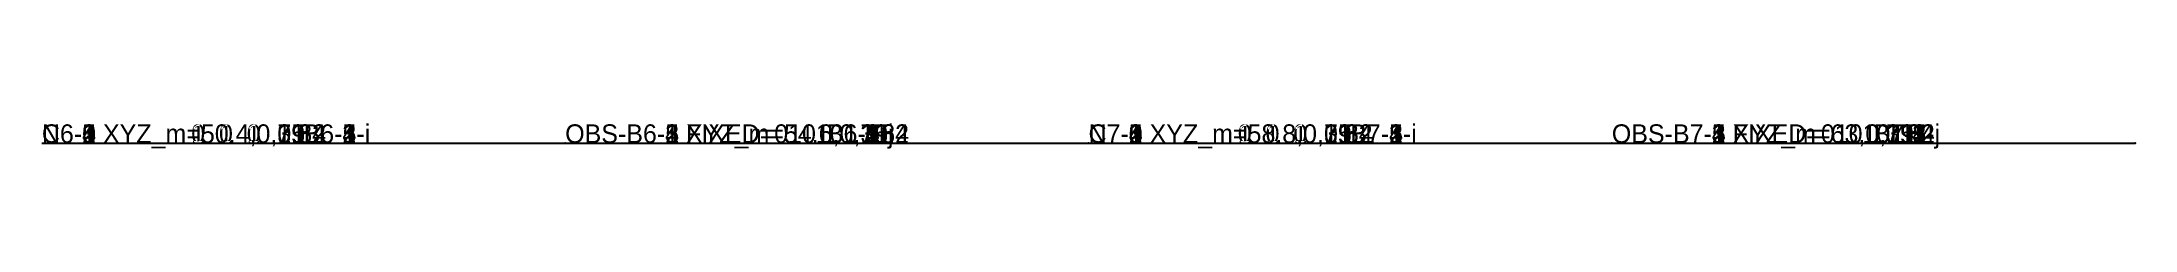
# Model space of a CAD drawing. Header units: metres. Extents: x 0 to 69.5, y -0.1 to 0.2.
# Drawn here: x 50.4 to 67.2, y -0.05 to 0.16 of the extents above; entities that cross this region are included whole.
import ezdxf

# ---------------------------------------------------------------- set-up
doc = ezdxf.new("R2010")
doc.units = ezdxf.units.M

msp = doc.modelspace()

# ---------------------------------------------------------------- texts
at = {"layer": 'MEMBER_ID'}
for s, p in [('C6-1', (50.4, 0, 1.9)), ('C6-2', (50.4, 0, 5.7)), ('C6-3', (50.4, 0, 9.5)), ('C6-4', (50.4, 0, 13.3)), ('C6-5', (50.4, 0, 17.1)), ('B6-1-i', (52.5, 0, 3.8)), ('B6-2-i', (52.5, 0, 7.6)), ('B6-3-i', (52.5, 0, 11.4)), ('B6-4-i', (52.5, 0, 15.2)), ('B6-5-i', (52.5, 0, 19)), ('B6-1-j', (56.7, 0, 3.8)), ('B6-2-j', (56.7, 0, 7.6)), ('B6-3-j', (56.7, 0, 11.4)), ('B6-4-j', (56.7, 0, 15.2)), ('B6-5-j', (56.7, 0, 19)), ('C7-1', (58.8, 0, 1.9)), ('C7-2', (58.8, 0, 5.7)), ('C7-3', (58.8, 0, 9.5)), ('C7-4', (58.8, 0, 13.3)), ('C7-5', (58.8, 0, 17.1)), ('B7-1-i', (60.9, 0, 3.8)), ('B7-2-i', (60.9, 0, 7.6)), ('B7-3-i', (60.9, 0, 11.4)), ('B7-4-i', (60.9, 0, 15.2)), ('B7-5-i', (60.9, 0, 19)), ('B7-1-j', (65.1, 0, 3.8)), ('B7-2-j', (65.1, 0, 7.6)), ('B7-3-j', (65.1, 0, 11.4)), ('B7-4-j', (65.1, 0, 15.2)), ('B7-5-j', (65.1, 0, 19))]:
    msp.add_text(s, height=0.15, dxfattribs=at).set_placement(p)
at = {"layer": 'NODE_COORD'}
for s, p in [('N6-0 XYZ_m=50.4,0,0', (50.4, 0)), ('N6-1 XYZ_m=50.4,0,3.8', (50.4, 0, 3.8)), ('N6-2 XYZ_m=50.4,0,7.6', (50.4, 0, 7.6)), ('N6-3 XYZ_m=50.4,0,11.4', (50.4, 0, 11.4)), ('N6-4 XYZ_m=50.4,0,15.2', (50.4, 0, 15.2)), ('N6-5 XYZ_m=50.4,0,19', (50.4, 0, 19)), ('OBS-B6-1 XYZ_m=54.6,0,3.8', (54.6, 0, 3.8)), ('OBS-B6-2 XYZ_m=54.6,0,7.6', (54.6, 0, 7.6)), ('OBS-B6-3 XYZ_m=54.6,0,11.4', (54.6, 0, 11.4)), ('OBS-B6-4 XYZ_m=54.6,0,15.2', (54.6, 0, 15.2)), ('OBS-B6-5 XYZ_m=54.6,0,19', (54.6, 0, 19)), ('N7-0 XYZ_m=58.8,0,0', (58.8, 0)), ('N7-1 XYZ_m=58.8,0,3.8', (58.8, 0, 3.8)), ('N7-2 XYZ_m=58.8,0,7.6', (58.8, 0, 7.6)), ('N7-3 XYZ_m=58.8,0,11.4', (58.8, 0, 11.4)), ('N7-4 XYZ_m=58.8,0,15.2', (58.8, 0, 15.2)), ('N7-5 XYZ_m=58.8,0,19', (58.8, 0, 19)), ('OBS-B7-1 XYZ_m=63,0,3.8', (63, 0, 3.8)), ('OBS-B7-2 XYZ_m=63,0,7.6', (63, 0, 7.6)), ('OBS-B7-3 XYZ_m=63,0,11.4', (63, 0, 11.4)), ('OBS-B7-4 XYZ_m=63,0,15.2', (63, 0, 15.2)), ('OBS-B7-5 XYZ_m=63,0,19', (63, 0, 19))]:
    msp.add_text(s, height=0.15, dxfattribs=at).set_placement(p)
at = {"layer": 'NODE_ID'}
for s, p in [('N6-0', (50.4, 0)), ('N6-1', (50.4, 0, 3.8)), ('N6-2', (50.4, 0, 7.6)), ('N6-3', (50.4, 0, 11.4)), ('N6-4', (50.4, 0, 15.2)), ('N6-5', (50.4, 0, 19)), ('OBS-B6-1', (54.6, 0, 3.8)), ('OBS-B6-2', (54.6, 0, 7.6)), ('OBS-B6-3', (54.6, 0, 11.4)), ('OBS-B6-4', (54.6, 0, 15.2)), ('OBS-B6-5', (54.6, 0, 19)), ('N7-0', (58.8, 0)), ('N7-2', (58.8, 0, 7.6)), ('N7-3', (58.8, 0, 11.4)), ('N7-1', (58.8, 0, 3.8)), ('N7-4', (58.8, 0, 15.2)), ('N7-5', (58.8, 0, 19)), ('OBS-B7-1', (63, 0, 3.8)), ('OBS-B7-2', (63, 0, 7.6)), ('OBS-B7-3', (63, 0, 11.4)), ('OBS-B7-4', (63, 0, 15.2)), ('OBS-B7-5', (63, 0, 19))]:
    msp.add_text(s, height=0.15, dxfattribs=at).set_placement(p)
at = {"layer": 'RESTRAINT'}
for s, p in [('N6-0 FIXED=111111', (50.4, 0)), ('N6-1 FIXED=010101', (50.4, 0, 3.8)), ('N6-2 FIXED=010101', (50.4, 0, 7.6)), ('N6-3 FIXED=010101', (50.4, 0, 11.4)), ('N6-4 FIXED=010101', (50.4, 0, 15.2)), ('N6-5 FIXED=010101', (50.4, 0, 19)), ('OBS-B6-1 FIXED=010101', (54.6, 0, 3.8)), ('OBS-B6-2 FIXED=010101', (54.6, 0, 7.6)), ('OBS-B6-3 FIXED=010101', (54.6, 0, 11.4)), ('OBS-B6-4 FIXED=010101', (54.6, 0, 15.2)), ('OBS-B6-5 FIXED=010101', (54.6, 0, 19)), ('N7-0 FIXED=111111', (58.8, 0)), ('N7-1 FIXED=010101', (58.8, 0, 3.8)), ('N7-2 FIXED=010101', (58.8, 0, 7.6)), ('N7-3 FIXED=010101', (58.8, 0, 11.4)), ('N7-4 FIXED=010101', (58.8, 0, 15.2)), ('N7-5 FIXED=010101', (58.8, 0, 19)), ('OBS-B7-1 FIXED=010101', (63, 0, 3.8)), ('OBS-B7-2 FIXED=010101', (63, 0, 7.6)), ('OBS-B7-3 FIXED=010101', (63, 0, 11.4)), ('OBS-B7-4 FIXED=010101', (63, 0, 15.2)), ('OBS-B7-5 FIXED=010101', (63, 0, 19))]:
    msp.add_text(s, height=0.15, dxfattribs=at).set_placement(p)

# ---------------------------------------------------------------- linework, layer by layer
at = {"layer": 'NODE'}
for p in [(54.6, 0, 3.8), (54.6, 0, 7.6), (54.6, 0, 11.4), (54.6, 0, 15.2), (54.6, 0, 19), (58.8, 0), (58.8, 0, 3.8), (58.8, 0, 7.6), (58.8, 0, 11.4), (58.8, 0, 15.2), (58.8, 0, 19), (63, 0, 3.8), (63, 0, 7.6), (63, 0, 11.4), (63, 0, 15.2), (63, 0, 19), (67.2, 0), (67.2, 0, 3.8), (67.2, 0, 7.6), (67.2, 0, 11.4), (67.2, 0, 15.2), (67.2, 0, 19)]:
    msp.add_point(p, dxfattribs=at)
at = {"layer": 'STRUCT'}
for p, q in [((50.4, 0, 3.8), (54.6, 0, 3.8)), ((50.4, 0, 7.6), (54.6, 0, 7.6)), ((50.4, 0, 11.4), (54.6, 0, 11.4)), ((50.4, 0, 15.2), (54.6, 0, 15.2)), ((50.4, 0, 19), (54.6, 0, 19)), ((54.6, 0, 3.8), (58.8, 0, 3.8)), ((54.6, 0, 7.6), (58.8, 0, 7.6)), ((54.6, 0, 11.4), (58.8, 0, 11.4)), ((54.6, 0, 15.2), (58.8, 0, 15.2)), ((54.6, 0, 19), (58.8, 0, 19)), ((58.8, 0), (58.8, 0, 3.8)), ((58.8, 0, 3.8), (58.8, 0, 7.6)), ((58.8, 0, 7.6), (58.8, 0, 11.4)), ((58.8, 0, 11.4), (58.8, 0, 15.2)), ((58.8, 0, 15.2), (58.8, 0, 19)), ((58.8, 0, 3.8), (63, 0, 3.8)), ((58.8, 0, 7.6), (63, 0, 7.6)), ((58.8, 0, 11.4), (63, 0, 11.4)), ((58.8, 0, 15.2), (63, 0, 15.2)), ((58.8, 0, 19), (63, 0, 19)), ((63, 0, 3.8), (67.2, 0, 3.8)), ((63, 0, 7.6), (67.2, 0, 7.6)), ((63, 0, 11.4), (67.2, 0, 11.4)), ((63, 0, 15.2), (67.2, 0, 15.2)), ((63, 0, 19), (67.2, 0, 19)), ((67.2, 0), (67.2, 0, 3.8)), ((67.2, 0, 3.8), (67.2, 0, 7.6)), ((67.2, 0, 7.6), (67.2, 0, 11.4)), ((67.2, 0, 11.4), (67.2, 0, 15.2)), ((67.2, 0, 15.2), (67.2, 0, 19))]:
    msp.add_line(p, q, dxfattribs=at)

msp.set_redraw_order([(e.dxf.handle, doc.entitydb.next_handle()) for e in msp.query("TEXT MTEXT ATTDEF DIMENSION ARC_DIMENSION")])  # texts and dimensions are drawn at this point

doc.saveas('drawing.dxf')
